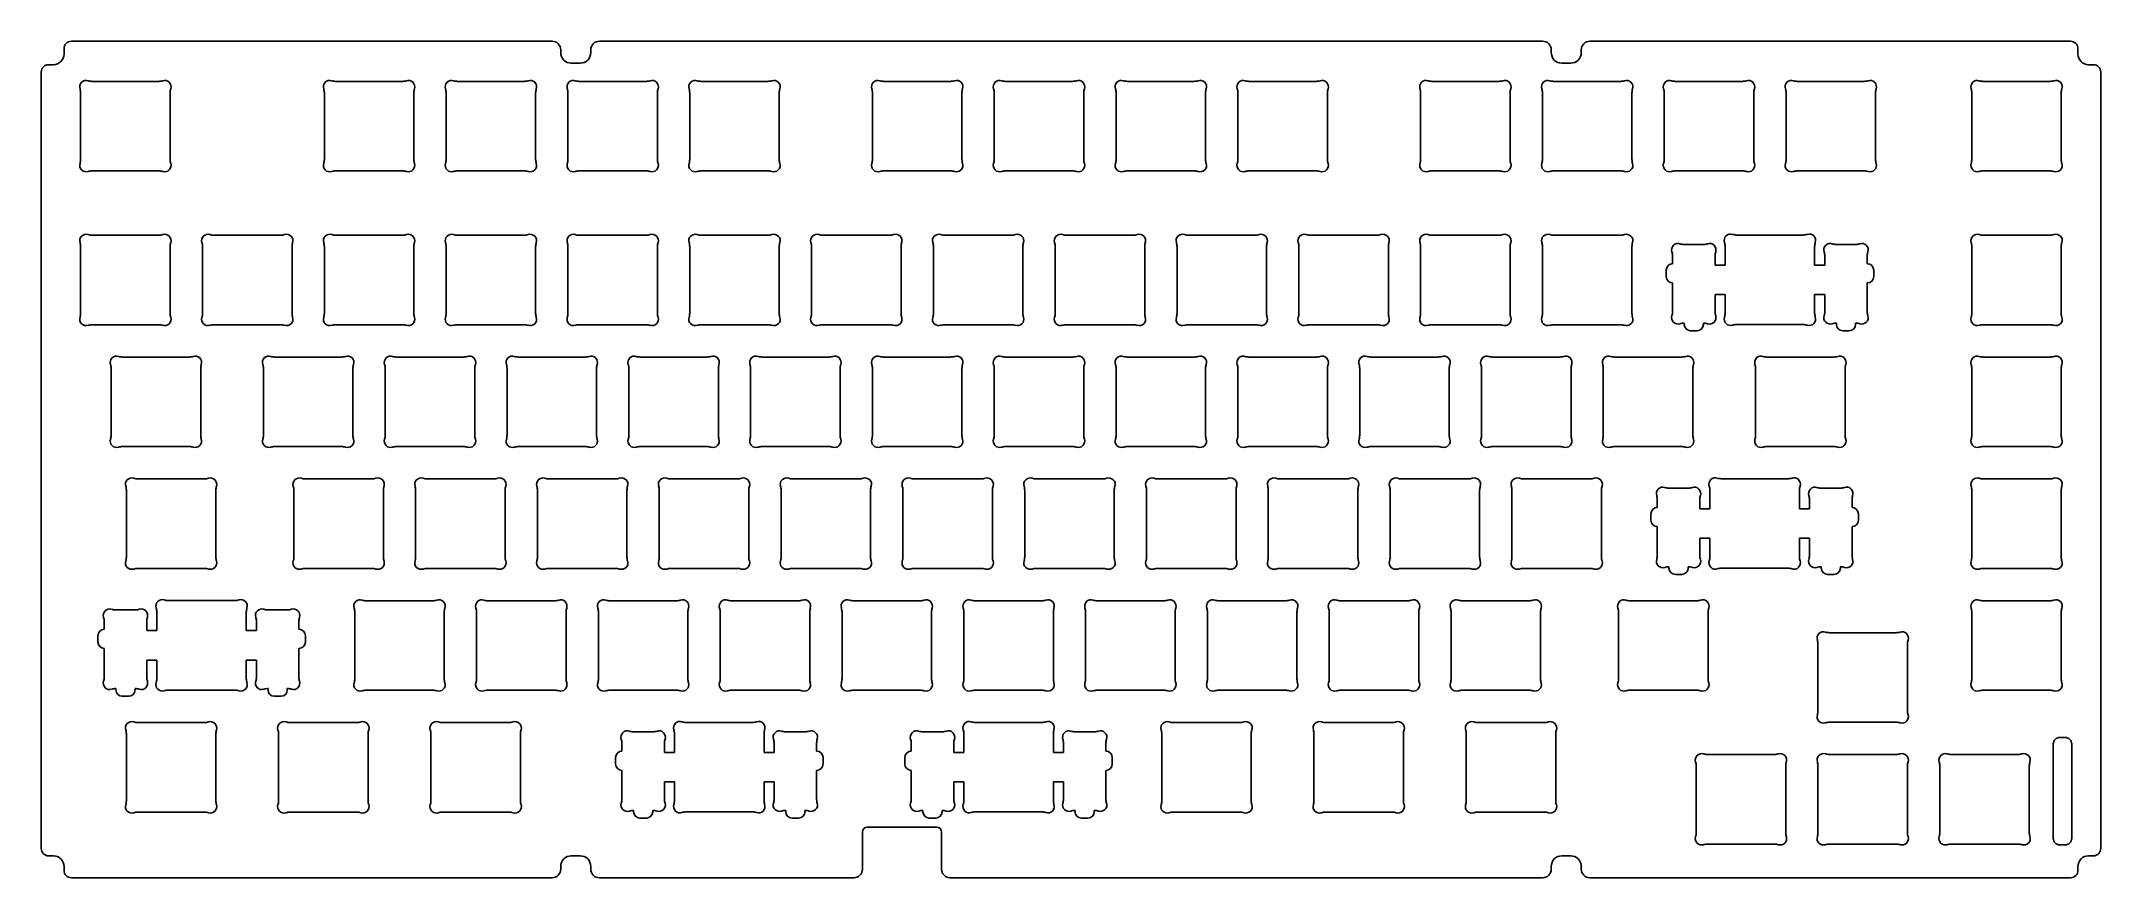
# Model space of a CAD drawing. Header units: millimetres. Extents: x 0 to 322, y 0 to 131.
import ezdxf

# ---------------------------------------------------------------- set-up
doc = ezdxf.new("R2010")
doc.units = ezdxf.units.MM

msp = doc.modelspace()

# ---------------------------------------------------------------- linework, layer by layer
for p, q in [((6.17, 112.3), (6.17, 122.75)), ((7.95, 124.52), (18.4, 124.52)), ((20.17, 122.75), (20.17, 112.3)), ((44.28, 112.3), (44.28, 122.75)), ((46.05, 124.52), (56.5, 124.52)), ((58.28, 122.75), (58.28, 112.3)), ((63.33, 112.3), (63.33, 122.75)), ((65.1, 124.52), (75.55, 124.52)), ((77.33, 122.75), (77.33, 112.3)), ((82.38, 112.3), (82.38, 122.75)), ((84.15, 124.52), (94.6, 124.52)), ((96.38, 122.75), (96.38, 112.3)), ((101.42, 112.3), (101.42, 122.75)), ((103.2, 124.52), (113.64, 124.52)), ((115.42, 122.75), (115.42, 112.3)), ((130, 112.3), (130, 122.75)), ((131.78, 124.52), (142.22, 124.52)), ((144, 122.75), (144, 112.3)), ((149.05, 112.3), (149.05, 122.75)), ((150.83, 124.52), (161.27, 124.52)), ((163.05, 122.75), (163.05, 112.3)), ((168.1, 112.3), (168.1, 122.75)), ((169.88, 124.52), (180.32, 124.52)), ((182.1, 122.75), (182.1, 112.3)), ((187.15, 112.3), (187.15, 122.75)), ((188.93, 124.52), (199.37, 124.52)), ((201.15, 122.75), (201.15, 112.3)), ((215.73, 112.3), (215.73, 122.75)), ((217.5, 124.52), (227.95, 124.52)), ((229.73, 122.75), (229.73, 112.3)), ((234.78, 112.3), (234.78, 122.75)), ((236.55, 124.52), (247, 124.52)), ((248.78, 122.75), (248.78, 112.3)), ((253.83, 112.3), (253.83, 122.75)), ((255.6, 124.52), (266.05, 124.52)), ((267.83, 122.75), (267.83, 112.3)), ((272.88, 112.3), (272.88, 122.75)), ((274.65, 124.52), (285.1, 124.52)), ((286.88, 122.75), (286.88, 112.3)), ((301.92, 112.3), (301.92, 122.75)), ((303.7, 124.52), (314.15, 124.52)), ((315.92, 122.75), (315.92, 112.3)), ((18.4, 110.52), (7.95, 110.52)), ((56.5, 110.52), (46.05, 110.52)), ((75.55, 110.52), (65.1, 110.52)), ((94.6, 110.52), (84.15, 110.52)), ((113.64, 110.52), (103.2, 110.52)), ((142.22, 110.52), (131.78, 110.52)), ((161.27, 110.52), (150.83, 110.52)), ((180.32, 110.52), (169.88, 110.52)), ((199.37, 110.52), (188.93, 110.52)), ((227.95, 110.52), (217.5, 110.52)), ((247, 110.52), (236.55, 110.52)), ((266.05, 110.52), (255.6, 110.52)), ((285.1, 110.52), (274.65, 110.52)), ((314.15, 110.52), (303.7, 110.52)), ((7.95, 100.47), (18.4, 100.47)), ((27, 100.47), (37.45, 100.47)), ((46.05, 100.47), (56.5, 100.47)), ((65.1, 100.47), (75.55, 100.47)), ((84.15, 100.47), (94.6, 100.47)), ((103.2, 100.47), (113.64, 100.47)), ((122.25, 100.47), (132.69, 100.47)), ((141.3, 100.47), (151.75, 100.47)), ((160.35, 100.47), (170.8, 100.47)), ((179.4, 100.47), (189.85, 100.47)), ((198.45, 100.47), (208.9, 100.47)), ((217.5, 100.47), (227.95, 100.47)), ((236.55, 100.47), (247, 100.47)), ((265.13, 100.5), (275.57, 100.5)), ((303.7, 100.47), (314.15, 100.47)), ((6.17, 88.25), (6.17, 98.7)), ((20.17, 98.7), (20.17, 88.25)), ((25.23, 88.25), (25.23, 98.7)), ((39.23, 98.7), (39.23, 88.25)), ((44.28, 88.25), (44.28, 98.7)), ((58.28, 98.7), (58.28, 88.25)), ((63.33, 88.25), (63.33, 98.7)), ((77.33, 98.7), (77.33, 88.25)), ((82.38, 88.25), (82.38, 98.7)), ((96.38, 98.7), (96.38, 88.25)), ((101.42, 88.25), (101.42, 98.7)), ((115.42, 98.7), (115.42, 88.25)), ((120.47, 88.25), (120.47, 98.7)), ((134.47, 98.7), (134.47, 88.25)), ((139.53, 88.25), (139.53, 98.7)), ((153.53, 98.7), (153.53, 88.25)), ((158.58, 88.25), (158.58, 98.7)), ((172.58, 98.7), (172.58, 88.25)), ((177.63, 88.25), (177.63, 98.7)), ((191.63, 98.7), (191.63, 88.25)), ((196.68, 88.25), (196.68, 98.7)), ((210.68, 98.7), (210.68, 88.25)), ((215.73, 88.25), (215.73, 98.7)), ((229.73, 98.7), (229.73, 88.25)), ((234.78, 88.25), (234.78, 98.7)), ((248.78, 98.7), (248.78, 88.25)), ((255.13, 96), (255.13, 97.25)), ((256.9, 99.03), (260, 99.03)), ((261.78, 97.25), (261.78, 95.8)), ((263.35, 95.8), (263.35, 98.72)), ((277.35, 98.72), (277.35, 95.8)), ((278.93, 95.8), (278.93, 97.25)), ((280.7, 99.03), (283.8, 99.03)), ((285.58, 97.25), (285.58, 96)), ((301.92, 88.25), (301.92, 98.7)), ((315.92, 98.7), (315.92, 88.25)), ((254.13, 94), (254.13, 95)), ((261.78, 95.8), (263.35, 95.8)), ((277.35, 95.8), (278.93, 95.8)), ((286.58, 95), (286.58, 94)), ((255.13, 88.51), (255.13, 93)), ((263.35, 91.2), (261.78, 91.2)), ((261.78, 91.2), (261.78, 88.51)), ((263.35, 88.28), (263.35, 91.2)), ((277.35, 91.2), (277.35, 88.28)), ((278.93, 91.2), (277.35, 91.2)), ((278.93, 88.51), (278.93, 91.2)), ((285.58, 93), (285.58, 88.51)), ((18.4, 86.47), (7.95, 86.47)), ((37.45, 86.47), (27, 86.47)), ((56.5, 86.47), (46.05, 86.47)), ((75.55, 86.47), (65.1, 86.47)), ((94.6, 86.47), (84.15, 86.47)), ((113.64, 86.47), (103.2, 86.47)), ((132.69, 86.47), (122.25, 86.47)), ((151.75, 86.47), (141.3, 86.47)), ((170.8, 86.47), (160.35, 86.47)), ((189.85, 86.47), (179.4, 86.47)), ((208.9, 86.47), (198.45, 86.47)), ((227.95, 86.47), (217.5, 86.47)), ((247, 86.47), (236.55, 86.47)), ((256.95, 86.53), (256.95, 86.73)), ((258.95, 85.53), (257.95, 85.53)), ((259.95, 86.73), (259.95, 86.53)), ((275.57, 86.5), (265.13, 86.5)), ((280.75, 86.53), (280.75, 86.73)), ((282.75, 85.53), (281.75, 85.53)), ((283.75, 86.73), (283.75, 86.53)), ((314.15, 86.47), (303.7, 86.47)), ((12.72, 81.42), (23.16, 81.42)), ((36.53, 81.42), (46.97, 81.42)), ((55.58, 81.42), (66.02, 81.42)), ((74.63, 81.42), (85.07, 81.42)), ((93.68, 81.42), (104.12, 81.42)), ((112.73, 81.42), (123.17, 81.42)), ((131.78, 81.42), (142.22, 81.42)), ((150.83, 81.42), (161.27, 81.42)), ((169.88, 81.42), (180.32, 81.42)), ((188.93, 81.42), (199.37, 81.42)), ((207.98, 81.42), (218.42, 81.42)), ((227.03, 81.42), (237.47, 81.42)), ((246.08, 81.42), (256.52, 81.42)), ((269.89, 81.42), (280.33, 81.42)), ((303.7, 81.42), (314.15, 81.42)), ((10.94, 69.2), (10.94, 79.65)), ((24.94, 79.65), (24.94, 69.2)), ((34.75, 69.2), (34.75, 79.65)), ((48.75, 79.65), (48.75, 69.2)), ((53.8, 69.2), (53.8, 79.65)), ((67.8, 79.65), (67.8, 69.2)), ((72.85, 69.2), (72.85, 79.65)), ((86.85, 79.65), (86.85, 69.2)), ((91.9, 69.2), (91.9, 79.65)), ((105.9, 79.65), (105.9, 69.2)), ((110.95, 69.2), (110.95, 79.65)), ((124.95, 79.65), (124.95, 69.2)), ((130, 69.2), (130, 79.65)), ((144, 79.65), (144, 69.2)), ((149.05, 69.2), (149.05, 79.65)), ((163.05, 79.65), (163.05, 69.2)), ((168.1, 69.2), (168.1, 79.65)), ((182.1, 79.65), (182.1, 69.2)), ((187.15, 69.2), (187.15, 79.65)), ((201.15, 79.65), (201.15, 69.2)), ((206.2, 69.2), (206.2, 79.65)), ((220.2, 79.65), (220.2, 69.2)), ((225.25, 69.2), (225.25, 79.65)), ((239.25, 79.65), (239.25, 69.2)), ((244.3, 69.2), (244.3, 79.65)), ((258.3, 79.65), (258.3, 69.2)), ((268.11, 69.2), (268.11, 79.65)), ((282.11, 79.65), (282.11, 69.2)), ((301.92, 69.2), (301.92, 79.65)), ((315.92, 79.65), (315.92, 69.2)), ((23.16, 67.42), (12.72, 67.42)), ((46.97, 67.42), (36.53, 67.42)), ((66.02, 67.42), (55.58, 67.42)), ((85.07, 67.42), (74.63, 67.42)), ((104.12, 67.42), (93.68, 67.42)), ((123.17, 67.42), (112.73, 67.42)), ((142.22, 67.42), (131.78, 67.42)), ((161.27, 67.42), (150.83, 67.42)), ((180.32, 67.42), (169.88, 67.42)), ((199.37, 67.42), (188.93, 67.42)), ((218.42, 67.42), (207.98, 67.42)), ((237.47, 67.42), (227.03, 67.42)), ((256.52, 67.42), (246.08, 67.42)), ((280.33, 67.42), (269.89, 67.42)), ((314.15, 67.42), (303.7, 67.42)), ((15.1, 62.37), (25.54, 62.37)), ((41.29, 62.37), (51.73, 62.37)), ((60.34, 62.37), (70.78, 62.37)), ((79.39, 62.37), (89.83, 62.37)), ((98.44, 62.37), (108.88, 62.37)), ((117.49, 62.37), (127.93, 62.37)), ((136.54, 62.37), (146.98, 62.37)), ((155.59, 62.37), (166.03, 62.37)), ((174.64, 62.37), (185.08, 62.37)), ((193.69, 62.37), (204.13, 62.37)), ((212.74, 62.37), (223.18, 62.37)), ((231.79, 62.37), (242.23, 62.37)), ((262.75, 62.4), (273.19, 62.4)), ((303.7, 62.37), (314.15, 62.37)), ((13.32, 50.15), (13.32, 60.6)), ((27.32, 60.6), (27.32, 50.15)), ((39.51, 50.15), (39.51, 60.6)), ((53.51, 60.6), (53.51, 50.15)), ((58.56, 50.15), (58.56, 60.6)), ((72.56, 60.6), (72.56, 50.15)), ((77.61, 50.15), (77.61, 60.6)), ((91.61, 60.6), (91.61, 50.15)), ((96.66, 50.15), (96.66, 60.6)), ((110.66, 60.6), (110.66, 50.15)), ((115.71, 50.15), (115.71, 60.6)), ((129.71, 60.6), (129.71, 50.15)), ((134.76, 50.15), (134.76, 60.6)), ((148.76, 60.6), (148.76, 50.15)), ((153.81, 50.15), (153.81, 60.6)), ((167.81, 60.6), (167.81, 50.15)), ((172.86, 50.15), (172.86, 60.6)), ((186.86, 60.6), (186.86, 50.15)), ((191.91, 50.15), (191.91, 60.6)), ((205.91, 60.6), (205.91, 50.15)), ((210.96, 50.15), (210.96, 60.6)), ((224.96, 60.6), (224.96, 50.15)), ((230.01, 50.15), (230.01, 60.6)), ((244.01, 60.6), (244.01, 50.15)), ((252.74, 57.9), (252.74, 59.15)), ((254.52, 60.93), (257.61, 60.93)), ((259.39, 59.15), (259.39, 57.7)), ((260.97, 57.7), (260.97, 60.62)), ((274.97, 60.62), (274.97, 57.7)), ((276.54, 57.7), (276.54, 59.15)), ((278.32, 60.93), (281.41, 60.93)), ((283.19, 59.15), (283.19, 57.9)), ((301.92, 50.15), (301.92, 60.6)), ((315.92, 60.6), (315.92, 50.15)), ((251.74, 55.9), (251.74, 56.9)), ((252.74, 50.41), (252.74, 54.9)), ((259.39, 57.7), (260.97, 57.7)), ((274.97, 57.7), (276.54, 57.7)), ((283.19, 54.9), (283.19, 50.41)), ((284.19, 56.9), (284.19, 55.9)), ((260.97, 53.1), (259.39, 53.1)), ((259.39, 53.1), (259.39, 50.41)), ((260.97, 50.18), (260.97, 53.1)), ((274.97, 53.1), (274.97, 50.18)), ((276.54, 53.1), (274.97, 53.1)), ((276.54, 50.41), (276.54, 53.1)), ((25.54, 48.37), (15.1, 48.37)), ((51.73, 48.37), (41.29, 48.37)), ((70.78, 48.37), (60.34, 48.37)), ((89.83, 48.37), (79.39, 48.37)), ((108.88, 48.37), (98.44, 48.37)), ((127.93, 48.37), (117.49, 48.37)), ((146.98, 48.37), (136.54, 48.37)), ((166.03, 48.37), (155.59, 48.37)), ((185.08, 48.37), (174.64, 48.37)), ((204.13, 48.37), (193.69, 48.37)), ((223.18, 48.37), (212.74, 48.37)), ((242.23, 48.37), (231.79, 48.37)), ((254.57, 48.43), (254.57, 48.63)), ((257.57, 48.63), (257.57, 48.43)), ((273.19, 48.4), (262.75, 48.4)), ((278.37, 48.43), (278.37, 48.63)), ((281.37, 48.63), (281.37, 48.43)), ((314.15, 48.37), (303.7, 48.37)), ((256.57, 47.43), (255.57, 47.43)), ((280.37, 47.43), (279.37, 47.43)), ((11.64, 41.88), (14.73, 41.88)), ((19.86, 43.35), (30.3, 43.35)), ((35.44, 41.88), (38.53, 41.88)), ((50.82, 43.32), (61.26, 43.32)), ((69.87, 43.32), (80.31, 43.32)), ((88.92, 43.32), (99.36, 43.32)), ((107.97, 43.32), (118.41, 43.32)), ((127.02, 43.32), (137.46, 43.32)), ((146.07, 43.32), (156.51, 43.32)), ((165.12, 43.32), (175.56, 43.32)), ((184.17, 43.32), (194.61, 43.32)), ((203.22, 43.32), (213.66, 43.32)), ((222.27, 43.32), (232.71, 43.32)), ((248.46, 43.32), (258.9, 43.32)), ((303.7, 43.32), (314.15, 43.32)), ((9.86, 38.85), (9.86, 40.1)), ((16.51, 40.1), (16.51, 38.65)), ((18.08, 38.65), (18.08, 41.57)), ((32.08, 41.57), (32.08, 38.65)), ((33.66, 38.65), (33.66, 40.1)), ((40.31, 40.1), (40.31, 38.85)), ((49.04, 31.1), (49.04, 41.55)), ((63.04, 41.55), (63.04, 31.1)), ((68.09, 31.1), (68.09, 41.55)), ((82.09, 41.55), (82.09, 31.1)), ((87.14, 31.1), (87.14, 41.55)), ((101.14, 41.55), (101.14, 31.1)), ((106.19, 31.1), (106.19, 41.55)), ((120.19, 41.55), (120.19, 31.1)), ((125.24, 31.1), (125.24, 41.55)), ((139.24, 41.55), (139.24, 31.1)), ((144.29, 31.1), (144.29, 41.55)), ((158.29, 41.55), (158.29, 31.1)), ((163.34, 31.1), (163.34, 41.55)), ((177.34, 41.55), (177.34, 31.1)), ((182.39, 31.1), (182.39, 41.55)), ((196.39, 41.55), (196.39, 31.1)), ((201.44, 31.1), (201.44, 41.55)), ((215.44, 41.55), (215.44, 31.1)), ((220.49, 31.1), (220.49, 41.55)), ((234.49, 41.55), (234.49, 31.1)), ((246.68, 31.1), (246.68, 41.55)), ((260.68, 41.55), (260.68, 31.1)), ((301.92, 31.1), (301.92, 41.55)), ((315.92, 41.55), (315.92, 31.1)), ((8.86, 36.85), (8.86, 37.85)), ((9.86, 31.36), (9.86, 35.85)), ((16.51, 38.65), (18.08, 38.65)), ((32.08, 38.65), (33.66, 38.65)), ((40.31, 35.85), (40.31, 31.36)), ((41.31, 37.85), (41.31, 36.85)), ((277.87, 26.1), (277.87, 36.55)), ((279.65, 38.32), (290.1, 38.32)), ((291.87, 36.55), (291.87, 26.1)), ((18.08, 34.05), (16.51, 34.05)), ((16.51, 34.05), (16.51, 31.36)), ((18.08, 31.13), (18.08, 34.05)), ((32.08, 34.05), (32.08, 31.13)), ((33.66, 34.05), (32.08, 34.05)), ((33.66, 31.36), (33.66, 34.05)), ((11.68, 29.38), (11.68, 29.58)), ((14.68, 29.58), (14.68, 29.38)), ((30.3, 29.35), (19.86, 29.35)), ((35.48, 29.38), (35.48, 29.58)), ((38.48, 29.58), (38.48, 29.38)), ((61.26, 29.32), (50.82, 29.32)), ((80.31, 29.32), (69.87, 29.32)), ((99.36, 29.32), (88.92, 29.32)), ((118.41, 29.32), (107.97, 29.32)), ((137.46, 29.32), (127.02, 29.32)), ((156.51, 29.32), (146.07, 29.32)), ((175.56, 29.32), (165.12, 29.32)), ((194.61, 29.32), (184.17, 29.32)), ((213.66, 29.32), (203.22, 29.32)), ((232.71, 29.32), (222.27, 29.32)), ((258.9, 29.32), (248.46, 29.32)), ((314.15, 29.32), (303.7, 29.32)), ((13.68, 28.38), (12.68, 28.38)), ((37.48, 28.38), (36.48, 28.38)), ((15.1, 24.28), (25.54, 24.28)), ((38.91, 24.28), (49.35, 24.28)), ((62.72, 24.28), (73.16, 24.28)), ((92.6, 22.83), (95.69, 22.83)), ((100.82, 24.3), (111.26, 24.3)), ((116.4, 22.83), (119.49, 22.83)), ((137.84, 22.83), (140.93, 22.83)), ((146.07, 24.3), (156.51, 24.3)), ((161.64, 22.83), (164.73, 22.83)), ((177.02, 24.28), (187.46, 24.28)), ((200.83, 24.28), (211.27, 24.28)), ((224.65, 24.28), (235.09, 24.28)), ((290.1, 24.32), (279.65, 24.32)), ((13.32, 12.05), (13.32, 22.5)), ((27.32, 22.5), (27.32, 12.05)), ((37.13, 12.05), (37.13, 22.5)), ((51.13, 22.5), (51.13, 12.05)), ((60.94, 12.05), (60.94, 22.5)), ((74.94, 22.5), (74.94, 12.05)), ((90.82, 19.8), (90.82, 21.05)), ((97.47, 21.05), (97.47, 19.6)), ((97.47, 19.6), (99.04, 19.6)), ((99.04, 19.6), (99.04, 22.52)), ((113.04, 22.52), (113.04, 19.6)), ((113.04, 19.6), (114.62, 19.6)), ((114.62, 19.6), (114.62, 21.05)), ((121.27, 21.05), (121.27, 19.8)), ((136.06, 19.8), (136.06, 21.05)), ((142.71, 21.05), (142.71, 19.6)), ((142.71, 19.6), (144.29, 19.6)), ((144.29, 19.6), (144.29, 22.52)), ((158.29, 22.52), (158.29, 19.6)), ((158.29, 19.6), (159.86, 19.6)), ((159.86, 19.6), (159.86, 21.05)), ((166.51, 21.05), (166.51, 19.8)), ((175.24, 12.05), (175.24, 22.5)), ((189.24, 22.5), (189.24, 12.05)), ((199.05, 12.05), (199.05, 22.5)), ((213.05, 22.5), (213.05, 12.05)), ((222.87, 12.05), (222.87, 22.5)), ((236.87, 22.5), (236.87, 12.05)), ((89.82, 17.8), (89.82, 18.8)), ((90.82, 12.31), (90.82, 16.8)), ((121.27, 16.8), (121.27, 12.31)), ((122.27, 18.8), (122.27, 17.8)), ((135.06, 17.8), (135.06, 18.8)), ((136.06, 12.31), (136.06, 16.8)), ((166.51, 16.8), (166.51, 12.31)), ((167.51, 18.8), (167.51, 17.8)), ((258.82, 7.05), (258.82, 17.5)), ((260.6, 19.28), (271.05, 19.28)), ((272.82, 17.5), (272.82, 7.05)), ((277.87, 7.05), (277.87, 17.5)), ((279.65, 19.28), (290.1, 19.28)), ((291.87, 17.5), (291.87, 7.05)), ((296.92, 7.05), (296.92, 17.5)), ((298.7, 19.28), (309.15, 19.28)), ((310.92, 17.5), (310.92, 7.05)), ((99.04, 15), (97.47, 15)), ((97.47, 15), (97.47, 12.31)), ((99.04, 12.08), (99.04, 15)), ((113.04, 15), (113.04, 12.08)), ((114.62, 15), (113.04, 15)), ((114.62, 12.31), (114.62, 15)), ((144.29, 15), (142.71, 15)), ((142.71, 15), (142.71, 12.31)), ((144.29, 12.08), (144.29, 15)), ((158.29, 15), (158.29, 12.08)), ((159.86, 15), (158.29, 15)), ((159.86, 12.31), (159.86, 15)), ((25.54, 10.28), (15.1, 10.28)), ((49.35, 10.28), (38.91, 10.28)), ((73.16, 10.28), (62.72, 10.28)), ((92.64, 10.33), (92.64, 10.53)), ((95.64, 10.53), (95.64, 10.33)), ((111.26, 10.3), (100.82, 10.3)), ((116.44, 10.33), (116.44, 10.53)), ((119.44, 10.53), (119.44, 10.33)), ((137.89, 10.33), (137.89, 10.53)), ((140.89, 10.53), (140.89, 10.33)), ((156.51, 10.3), (146.07, 10.3)), ((161.69, 10.33), (161.69, 10.53)), ((164.69, 10.53), (164.69, 10.33)), ((187.46, 10.28), (177.02, 10.28)), ((211.27, 10.28), (200.83, 10.28)), ((235.09, 10.28), (224.65, 10.28)), ((94.64, 9.33), (93.64, 9.33)), ((118.44, 9.33), (117.44, 9.33)), ((139.89, 9.33), (138.89, 9.33)), ((163.69, 9.33), (162.69, 9.33)), ((271.05, 5.28), (260.6, 5.28)), ((290.1, 5.28), (279.65, 5.28)), ((309.15, 5.28), (298.7, 5.28))]:
    msp.add_line(p, q)
for points in [[(242.2, 130.8, 0.414214), (240.85, 129.45), (240.85, 129.02, -0.414214), (239.2, 127.37), (237.8, 127.37, -0.414214), (236.15, 129.02), (236.15, 129.45, 0.414214), (234.8, 130.8), (87.3, 130.8, 0.414214), (85.95, 129.45), (85.95, 129.02, -0.414214), (84.3, 127.37), (82.9, 127.37, -0.414214), (81.25, 129.02), (81.25, 129.45, 0.414214), (79.9, 130.8), (4.72, 130.8, 0.414214), (3.57, 129.65), (3.57, 128.78, -0.414214), (1.92, 127.13), (1.15, 127.13, 0.414214), (0, 125.98), (0, 4.58, 0.414214), (1.15, 3.43), (1.92, 3.43, -0.414214), (3.57, 1.78), (3.57, 1.15, 0.414214), (4.72, 0), (79.9, 0, 0.414214), (81.25, 1.35), (81.25, 1.78, -0.414214), (82.9, 3.43), (84.3, 3.43, -0.414214), (85.95, 1.78), (85.95, 1.35, 0.414214), (87.3, 0), (127.09, 0, 0.414214), (128.44, 1.35), (128.44, 7.14, -0.41418), (129.22, 7.93), (140.02, 7.93, -0.41418), (140.8, 7.14), (140.8, 1.35, 0.414214), (142.15, 0), (234.8, 0, 0.414214), (236.15, 1.35), (236.15, 1.78, -0.414214), (237.8, 3.43), (239.2, 3.43, -0.414214), (240.85, 1.78), (240.85, 1.35, 0.414214), (242.2, 0), (317.37, 0, 0.414214), (318.52, 1.15), (318.52, 1.78, -0.414214), (320.17, 3.43), (320.95, 3.43, 0.414214), (322.1, 4.58), (322.1, 125.98, 0.414214), (320.95, 127.13), (320.17, 127.13, -0.414214), (318.52, 128.78), (318.52, 129.65, 0.414214), (317.37, 130.8)], [(316.56, 5.16, 0.414214), (317.56, 6.16), (317.56, 20.93, 0.414214), (316.56, 21.93), (315.66, 21.93, 0.414214), (314.66, 20.93), (314.66, 6.16, 0.414214), (315.66, 5.16)]]:
    msp.add_lwpolyline(points, format="xyb", close=True)
for centre, radius, start, end in [((7.03, 123.67), 1, 72.0237, 197.9763), ((4.17, 122.75), 2, 0, 17.9763), ((7.95, 126.52), 2, 252.0237, 270), ((18.4, 126.52), 2, 270, 287.9763), ((19.32, 123.67), 1, 342.0237, 107.9763), ((22.17, 122.75), 2, 162.0237, 180), ((45.13, 123.67), 1, 72.0237, 197.9763), ((42.28, 122.75), 2, 0, 17.9763), ((46.05, 126.52), 2, 252.0237, 270), ((56.5, 126.52), 2, 270, 287.9763), ((57.42, 123.67), 1, 342.0237, 107.9763), ((60.28, 122.75), 2, 162.0237, 180), ((64.18, 123.67), 1, 72.0237, 197.9763), ((61.33, 122.75), 2, 0, 17.9763), ((65.1, 126.52), 2, 252.0237, 270), ((75.55, 126.52), 2, 270, 287.9763), ((76.47, 123.67), 1, 342.0237, 107.9763), ((79.33, 122.75), 2, 162.0237, 180), ((83.23, 123.67), 1, 72.0237, 197.9763), ((80.38, 122.75), 2, 0, 17.9763), ((84.15, 126.52), 2, 252.0237, 270), ((94.6, 126.52), 2, 270, 287.9763), ((95.52, 123.67), 1, 342.0237, 107.9763), ((98.38, 122.75), 2, 162.0237, 180), ((102.28, 123.67), 1, 72.0237, 197.9763), ((99.42, 122.75), 2, 0, 17.9763), ((103.2, 126.52), 2, 252.0237, 270), ((113.64, 126.52), 2, 270, 287.9763), ((114.57, 123.67), 1, 342.0237, 107.9763), ((117.42, 122.75), 2, 162.0237, 180), ((130.85, 123.67), 1, 72.0237, 197.9763), ((128, 122.75), 2, 0, 17.9763), ((131.78, 126.52), 2, 252.0237, 270), ((142.22, 126.52), 2, 270, 287.9763), ((143.15, 123.67), 1, 342.0237, 107.9763), ((146, 122.75), 2, 162.0237, 180), ((149.9, 123.67), 1, 72.0237, 197.9763), ((147.05, 122.75), 2, 0, 17.9763), ((150.83, 126.52), 2, 252.0237, 270), ((161.27, 126.52), 2, 270, 287.9763), ((162.2, 123.67), 1, 342.0237, 107.9763), ((165.05, 122.75), 2, 162.0237, 180), ((168.95, 123.67), 1, 72.0237, 197.9763), ((166.1, 122.75), 2, 0, 17.9763), ((169.88, 126.52), 2, 252.0237, 270), ((180.32, 126.52), 2, 270, 287.9763), ((181.25, 123.67), 1, 342.0237, 107.9763), ((184.1, 122.75), 2, 162.0237, 180), ((188, 123.67), 1, 72.0237, 197.9763), ((185.15, 122.75), 2, 0, 17.9763), ((188.93, 126.52), 2, 252.0237, 270), ((199.37, 126.52), 2, 270, 287.9763), ((200.3, 123.67), 1, 342.0237, 107.9763), ((203.15, 122.75), 2, 162.0237, 180), ((216.58, 123.67), 1, 72.0237, 197.9763), ((213.73, 122.75), 2, 0, 17.9763), ((217.5, 126.52), 2, 252.0237, 270), ((227.95, 126.52), 2, 270, 287.9763), ((228.87, 123.67), 1, 342.0237, 107.9763), ((231.73, 122.75), 2, 162.0237, 180), ((235.63, 123.67), 1, 72.0237, 197.9763), ((232.78, 122.75), 2, 0, 17.9763), ((236.55, 126.52), 2, 252.0237, 270), ((247, 126.52), 2, 270, 287.9763), ((247.92, 123.67), 1, 342.0237, 107.9763), ((250.78, 122.75), 2, 162.0237, 180), ((254.68, 123.67), 1, 72.0237, 197.9763), ((251.83, 122.75), 2, 0, 17.9763), ((255.6, 126.52), 2, 252.0237, 270), ((266.05, 126.52), 2, 270, 287.9763), ((266.97, 123.67), 1, 342.0237, 107.9763), ((269.83, 122.75), 2, 162.0237, 180), ((273.73, 123.67), 1, 72.0237, 197.9763), ((270.88, 122.75), 2, 0, 17.9763), ((274.65, 126.52), 2, 252.0237, 270), ((285.1, 126.52), 2, 270, 287.9763), ((286.02, 123.67), 1, 342.0237, 107.9763), ((288.88, 122.75), 2, 162.0237, 180), ((302.78, 123.67), 1, 72.0237, 197.9763), ((299.92, 122.75), 2, 0, 17.9763), ((303.7, 126.52), 2, 252.0237, 270), ((314.15, 126.52), 2, 270, 287.9763), ((315.07, 123.67), 1, 342.0237, 107.9763), ((317.92, 122.75), 2, 162.0237, 180), ((7.03, 111.38), 1, 162.0237, 287.9763), ((4.17, 112.3), 2, 342.0237, 360), ((7.95, 108.52), 2, 90, 107.9763), ((18.4, 108.52), 2, 72.0237, 90), ((19.32, 111.38), 1, 252.0237, 17.9763), ((22.17, 112.3), 2, 180, 197.9763), ((45.13, 111.38), 1, 162.0237, 287.9763), ((42.28, 112.3), 2, 342.0237, 360), ((46.05, 108.52), 2, 90, 107.9763), ((56.5, 108.52), 2, 72.0237, 90), ((57.42, 111.38), 1, 252.0237, 17.9763), ((60.28, 112.3), 2, 180, 197.9763), ((64.18, 111.38), 1, 162.0237, 287.9763), ((61.33, 112.3), 2, 342.0237, 360), ((65.1, 108.52), 2, 90, 107.9763), ((75.55, 108.52), 2, 72.0237, 90), ((76.47, 111.38), 1, 252.0237, 17.9763), ((79.33, 112.3), 2, 180, 197.9763), ((83.23, 111.38), 1, 162.0237, 287.9763), ((80.38, 112.3), 2, 342.0237, 360), ((84.15, 108.52), 2, 90, 107.9763), ((94.6, 108.52), 2, 72.0237, 90), ((95.52, 111.38), 1, 252.0237, 17.9763), ((98.38, 112.3), 2, 180, 197.9763), ((102.28, 111.38), 1, 162.0237, 287.9763), ((99.42, 112.3), 2, 342.0237, 360), ((103.2, 108.52), 2, 90, 107.9763), ((113.64, 108.52), 2, 72.0237, 90), ((114.57, 111.38), 1, 252.0237, 17.9763), ((117.42, 112.3), 2, 180, 197.9763), ((130.85, 111.38), 1, 162.0237, 287.9763), ((128, 112.3), 2, 342.0237, 360), ((131.78, 108.52), 2, 90, 107.9763), ((142.22, 108.52), 2, 72.0237, 90), ((143.15, 111.38), 1, 252.0237, 17.9763), ((146, 112.3), 2, 180, 197.9763), ((149.9, 111.38), 1, 162.0237, 287.9763), ((147.05, 112.3), 2, 342.0237, 360), ((150.83, 108.52), 2, 90, 107.9763), ((161.27, 108.52), 2, 72.0237, 90), ((162.2, 111.38), 1, 252.0237, 17.9763), ((165.05, 112.3), 2, 180, 197.9763), ((168.95, 111.38), 1, 162.0237, 287.9763), ((166.1, 112.3), 2, 342.0237, 360), ((169.88, 108.52), 2, 90, 107.9763), ((180.32, 108.52), 2, 72.0237, 90), ((181.25, 111.38), 1, 252.0237, 17.9763), ((184.1, 112.3), 2, 180, 197.9763), ((188, 111.38), 1, 162.0237, 287.9763), ((185.15, 112.3), 2, 342.0237, 360), ((188.93, 108.52), 2, 90, 107.9763), ((199.37, 108.52), 2, 72.0237, 90), ((200.3, 111.38), 1, 252.0237, 17.9763), ((203.15, 112.3), 2, 180, 197.9763), ((216.58, 111.38), 1, 162.0237, 287.9763), ((213.73, 112.3), 2, 342.0237, 360), ((217.5, 108.52), 2, 90, 107.9763), ((227.95, 108.52), 2, 72.0237, 90), ((228.87, 111.38), 1, 252.0237, 17.9763), ((231.73, 112.3), 2, 180, 197.9763), ((235.63, 111.38), 1, 162.0237, 287.9763), ((232.78, 112.3), 2, 342.0237, 360), ((236.55, 108.52), 2, 90, 107.9763), ((247, 108.52), 2, 72.0237, 90), ((247.92, 111.38), 1, 252.0237, 17.9763), ((250.78, 112.3), 2, 180, 197.9763), ((254.68, 111.38), 1, 162.0237, 287.9763), ((251.83, 112.3), 2, 342.0237, 360), ((255.6, 108.52), 2, 90, 107.9763), ((266.05, 108.52), 2, 72.0237, 90), ((266.97, 111.38), 1, 252.0237, 17.9763), ((269.83, 112.3), 2, 180, 197.9763), ((273.73, 111.38), 1, 162.0237, 287.9763), ((270.88, 112.3), 2, 342.0237, 360), ((274.65, 108.52), 2, 90, 107.9763), ((285.1, 108.52), 2, 72.0237, 90), ((286.02, 111.38), 1, 252.0237, 17.9763), ((288.88, 112.3), 2, 180, 197.9763), ((302.78, 111.38), 1, 162.0237, 287.9763), ((299.92, 112.3), 2, 342.0237, 360), ((303.7, 108.52), 2, 90, 107.9763), ((314.15, 108.52), 2, 72.0237, 90), ((315.07, 111.38), 1, 252.0237, 17.9763), ((317.92, 112.3), 2, 180, 197.9763), ((7.03, 99.62), 1, 72.0237, 197.9763), ((7.95, 102.47), 2, 252.0237, 270), ((18.4, 102.47), 2, 270, 287.9763), ((19.32, 99.62), 1, 342.0237, 107.9763), ((26.08, 99.62), 1, 72.0237, 197.9763), ((27, 102.47), 2, 252.0237, 270), ((37.45, 102.47), 2, 270, 287.9763), ((38.37, 99.62), 1, 342.0237, 107.9763), ((45.13, 99.62), 1, 72.0237, 197.9763), ((46.05, 102.47), 2, 252.0237, 270), ((56.5, 102.47), 2, 270, 287.9763), ((57.42, 99.62), 1, 342.0237, 107.9763), ((64.18, 99.62), 1, 72.0237, 197.9763), ((65.1, 102.47), 2, 252.0237, 270), ((75.55, 102.47), 2, 270, 287.9763), ((76.47, 99.62), 1, 342.0237, 107.9763), ((83.23, 99.62), 1, 72.0237, 197.9763), ((84.15, 102.47), 2, 252.0237, 270), ((94.6, 102.47), 2, 270, 287.9763), ((95.52, 99.62), 1, 342.0237, 107.9763), ((102.28, 99.62), 1, 72.0237, 197.9763), ((103.2, 102.47), 2, 252.0237, 270), ((113.64, 102.47), 2, 270, 287.9763), ((114.57, 99.62), 1, 342.0237, 107.9763), ((121.33, 99.62), 1, 72.0237, 197.9763), ((122.25, 102.47), 2, 252.0237, 270), ((132.69, 102.47), 2, 270, 287.9763), ((133.62, 99.62), 1, 342.0237, 107.9763), ((140.38, 99.62), 1, 72.0237, 197.9763), ((141.3, 102.47), 2, 252.0237, 270), ((151.75, 102.47), 2, 270, 287.9763), ((152.67, 99.62), 1, 342.0237, 107.9763), ((159.43, 99.62), 1, 72.0237, 197.9763), ((160.35, 102.47), 2, 252.0237, 270), ((170.8, 102.47), 2, 270, 287.9763), ((171.72, 99.62), 1, 342.0237, 107.9763), ((178.48, 99.62), 1, 72.0237, 197.9763), ((179.4, 102.47), 2, 252.0237, 270), ((189.85, 102.47), 2, 270, 287.9763), ((190.77, 99.62), 1, 342.0237, 107.9763), ((197.53, 99.62), 1, 72.0237, 197.9763), ((198.45, 102.47), 2, 252.0237, 270), ((208.9, 102.47), 2, 270, 287.9763), ((209.82, 99.62), 1, 342.0237, 107.9763), ((216.58, 99.62), 1, 72.0237, 197.9763), ((217.5, 102.47), 2, 252.0237, 270), ((227.95, 102.47), 2, 270, 287.9763), ((228.87, 99.62), 1, 342.0237, 107.9763), ((235.63, 99.62), 1, 72.0237, 197.9763), ((236.55, 102.47), 2, 252.0237, 270), ((247, 102.47), 2, 270, 287.9763), ((247.92, 99.62), 1, 342.0237, 107.9763), ((264.2, 99.65), 1, 72.0237, 197.9763), ((265.13, 102.5), 2, 252.0237, 270), ((275.57, 102.5), 2, 270, 287.9763), ((276.5, 99.65), 1, 342.0237, 107.9763), ((302.78, 99.62), 1, 72.0237, 197.9763), ((303.7, 102.47), 2, 252.0237, 270), ((314.15, 102.47), 2, 270, 287.9763), ((315.07, 99.62), 1, 342.0237, 107.9763), ((4.17, 98.7), 2, 0, 17.9763), ((22.17, 98.7), 2, 162.0237, 180), ((23.23, 98.7), 2, 0, 17.9763), ((41.23, 98.7), 2, 162.0237, 180), ((42.28, 98.7), 2, 0, 17.9763), ((60.28, 98.7), 2, 162.0237, 180), ((61.33, 98.7), 2, 0, 17.9763), ((79.33, 98.7), 2, 162.0237, 180), ((80.38, 98.7), 2, 0, 17.9763), ((98.38, 98.7), 2, 162.0237, 180), ((99.42, 98.7), 2, 0, 17.9763), ((117.42, 98.7), 2, 162.0237, 180), ((118.47, 98.7), 2, 0, 17.9763), ((136.47, 98.7), 2, 162.0237, 180), ((137.53, 98.7), 2, 0, 17.9763), ((155.53, 98.7), 2, 162.0237, 180), ((156.58, 98.7), 2, 0, 17.9763), ((174.58, 98.7), 2, 162.0237, 180), ((175.63, 98.7), 2, 0, 17.9763), ((193.63, 98.7), 2, 162.0237, 180), ((194.68, 98.7), 2, 0, 17.9763), ((212.68, 98.7), 2, 162.0237, 180), ((213.73, 98.7), 2, 0, 17.9763), ((231.73, 98.7), 2, 162.0237, 180), ((232.78, 98.7), 2, 0, 17.9763), ((250.78, 98.7), 2, 162.0237, 180), ((255.98, 98.18), 1, 72.0237, 197.9763), ((253.13, 97.25), 2, 360, 17.9763), ((256.9, 101.03), 2, 252.0237, 270), ((260, 101.03), 2, 270, 287.9763), ((260.92, 98.18), 1, 342.0237, 107.9763), ((263.78, 97.25), 2, 162.0237, 180), ((261.35, 98.72), 2, 0, 17.9763), ((279.35, 98.72), 2, 162.0237, 180), ((279.78, 98.18), 1, 72.0237, 197.9763), ((276.93, 97.25), 2, 0, 17.9763), ((280.7, 101.03), 2, 252.0237, 270), ((283.8, 101.03), 2, 270, 287.9763), ((284.72, 98.18), 1, 342.0237, 107.9763), ((287.58, 97.25), 2, 162.0237, 180), ((299.92, 98.7), 2, 0, 17.9763), ((317.92, 98.7), 2, 162.0237, 180), ((255.13, 95), 1, 90, 180), ((255.13, 94), 1, 180, 270), ((285.58, 95), 1, 0, 90), ((285.58, 94), 1, 270, 0), ((7.03, 87.33), 1, 162.0237, 287.9763), ((4.17, 88.25), 2, 342.0237, 360), ((19.32, 87.33), 1, 252.0237, 17.9763), ((22.17, 88.25), 2, 180, 197.9763), ((26.08, 87.33), 1, 162.0237, 287.9763), ((23.23, 88.25), 2, 342.0237, 360), ((38.37, 87.33), 1, 252.0237, 17.9763), ((41.23, 88.25), 2, 180, 197.9763), ((45.13, 87.33), 1, 162.0237, 287.9763), ((42.28, 88.25), 2, 342.0237, 360), ((57.42, 87.33), 1, 252.0237, 17.9763), ((60.28, 88.25), 2, 180, 197.9763), ((64.18, 87.33), 1, 162.0237, 287.9763), ((61.33, 88.25), 2, 342.0237, 360), ((76.47, 87.33), 1, 252.0237, 17.9763), ((79.33, 88.25), 2, 180, 197.9763), ((83.23, 87.33), 1, 162.0237, 287.9763), ((80.38, 88.25), 2, 342.0237, 360), ((95.52, 87.33), 1, 252.0237, 17.9763), ((98.38, 88.25), 2, 180, 197.9763), ((102.28, 87.33), 1, 162.0237, 287.9763), ((99.42, 88.25), 2, 342.0237, 360), ((114.57, 87.33), 1, 252.0237, 17.9763), ((117.42, 88.25), 2, 180, 197.9763), ((121.33, 87.33), 1, 162.0237, 287.9763), ((118.47, 88.25), 2, 342.0237, 360), ((133.62, 87.33), 1, 252.0237, 17.9763), ((136.47, 88.25), 2, 180, 197.9763), ((140.38, 87.33), 1, 162.0237, 287.9763), ((137.53, 88.25), 2, 342.0237, 360), ((152.67, 87.33), 1, 252.0237, 17.9763), ((155.53, 88.25), 2, 180, 197.9763), ((159.43, 87.33), 1, 162.0237, 287.9763), ((156.58, 88.25), 2, 342.0237, 360), ((171.72, 87.33), 1, 252.0237, 17.9763), ((174.58, 88.25), 2, 180, 197.9763), ((178.48, 87.33), 1, 162.0237, 287.9763), ((175.63, 88.25), 2, 342.0237, 360), ((190.77, 87.33), 1, 252.0237, 17.9763), ((193.63, 88.25), 2, 180, 197.9763), ((197.53, 87.33), 1, 162.0237, 287.9763), ((194.68, 88.25), 2, 342.0237, 360), ((209.82, 87.33), 1, 252.0237, 17.9763), ((212.68, 88.25), 2, 180, 197.9763), ((216.58, 87.33), 1, 162.0237, 287.9763), ((213.73, 88.25), 2, 342.0237, 360), ((228.87, 87.33), 1, 252.0237, 17.9763), ((231.73, 88.25), 2, 180, 197.9763), ((235.63, 87.33), 1, 162.0237, 287.9763), ((232.78, 88.25), 2, 342.0237, 360), ((247.92, 87.33), 1, 252.0237, 17.9763), ((250.78, 88.25), 2, 180, 197.9763), ((255.98, 87.58), 1, 162.0237, 287.9763), ((253.13, 88.51), 2, 342.0237, 0), ((260.92, 87.58), 1, 252.0237, 17.9763), ((263.78, 88.51), 2, 180, 197.9763), ((264.2, 87.35), 1, 162.0237, 287.9763), ((261.35, 88.28), 2, 342.0237, 360), ((276.5, 87.35), 1, 252.0237, 17.9763), ((279.35, 88.28), 2, 180, 197.9763), ((279.78, 87.58), 1, 162.0237, 287.9763), ((276.93, 88.51), 2, 342.0237, 0), ((284.72, 87.58), 1, 252.0237, 17.9763), ((287.58, 88.51), 2, 180, 197.9763), ((302.78, 87.33), 1, 162.0237, 287.9763), ((299.92, 88.25), 2, 342.0237, 360), ((315.07, 87.33), 1, 252.0237, 17.9763), ((317.92, 88.25), 2, 180, 197.9763), ((7.95, 84.47), 2, 90, 107.9763), ((18.4, 84.47), 2, 72.0237, 90), ((27, 84.47), 2, 90, 107.9763), ((37.45, 84.47), 2, 72.0237, 90), ((46.05, 84.47), 2, 90, 107.9763), ((56.5, 84.47), 2, 72.0237, 90), ((65.1, 84.47), 2, 90, 107.9763), ((75.55, 84.47), 2, 72.0237, 90), ((84.15, 84.47), 2, 90, 107.9763), ((94.6, 84.47), 2, 72.0237, 90), ((103.2, 84.47), 2, 90, 107.9763), ((113.64, 84.47), 2, 72.0237, 90), ((122.25, 84.47), 2, 90, 107.9763), ((132.69, 84.47), 2, 72.0237, 90), ((141.3, 84.47), 2, 90, 107.9763), ((151.75, 84.47), 2, 72.0237, 90), ((160.35, 84.47), 2, 90, 107.9763), ((170.8, 84.47), 2, 72.0237, 90), ((179.4, 84.47), 2, 90, 107.9763), ((189.85, 84.47), 2, 72.0237, 90), ((198.45, 84.47), 2, 90, 107.9763), ((208.9, 84.47), 2, 72.0237, 90), ((217.5, 84.47), 2, 90, 107.9763), ((227.95, 84.47), 2, 72.0237, 90), ((236.55, 84.47), 2, 90, 107.9763), ((247, 84.47), 2, 72.0237, 90), ((256.9, 84.73), 2, 88.6942, 107.9763), ((257.95, 86.53), 1, 180, 270), ((258.95, 86.53), 1, 270, 0), ((260, 84.73), 2, 72.0237, 91.3058), ((265.13, 84.5), 2, 90, 107.9763), ((275.57, 84.5), 2, 72.0237, 90), ((280.7, 84.73), 2, 88.6942, 107.9763), ((281.75, 86.53), 1, 180, 270), ((282.75, 86.53), 1, 270, 360), ((283.8, 84.73), 2, 72.0237, 91.3058), ((303.7, 84.47), 2, 90, 107.9763), ((314.15, 84.47), 2, 72.0237, 90), ((11.79, 80.57), 1, 72.0237, 197.9763), ((12.72, 83.42), 2, 252.0237, 270), ((23.16, 83.42), 2, 270, 287.9763), ((24.08, 80.57), 1, 342.0237, 107.9763), ((35.6, 80.57), 1, 72.0237, 197.9763), ((36.53, 83.42), 2, 252.0237, 270), ((46.97, 83.42), 2, 270, 287.9763), ((47.9, 80.57), 1, 342.0237, 107.9763), ((54.65, 80.57), 1, 72.0237, 197.9763), ((55.58, 83.42), 2, 252.0237, 270), ((66.02, 83.42), 2, 270, 287.9763), ((66.95, 80.57), 1, 342.0237, 107.9763), ((73.7, 80.57), 1, 72.0237, 197.9763), ((74.63, 83.42), 2, 252.0237, 270), ((85.07, 83.42), 2, 270, 287.9763), ((86, 80.57), 1, 342.0237, 107.9763), ((92.75, 80.57), 1, 72.0237, 197.9763), ((93.68, 83.42), 2, 252.0237, 270), ((104.12, 83.42), 2, 270, 287.9763), ((105.05, 80.57), 1, 342.0237, 107.9763), ((111.8, 80.57), 1, 72.0237, 197.9763), ((112.73, 83.42), 2, 252.0237, 270), ((123.17, 83.42), 2, 270, 287.9763), ((124.1, 80.57), 1, 342.0237, 107.9763), ((130.85, 80.57), 1, 72.0237, 197.9763), ((131.78, 83.42), 2, 252.0237, 270), ((142.22, 83.42), 2, 270, 287.9763), ((143.15, 80.57), 1, 342.0237, 107.9763), ((149.9, 80.57), 1, 72.0237, 197.9763), ((150.83, 83.42), 2, 252.0237, 270), ((161.27, 83.42), 2, 270, 287.9763), ((162.2, 80.57), 1, 342.0237, 107.9763), ((168.95, 80.57), 1, 72.0237, 197.9763), ((169.88, 83.42), 2, 252.0237, 270), ((180.32, 83.42), 2, 270, 287.9763), ((181.25, 80.57), 1, 342.0237, 107.9763), ((188, 80.57), 1, 72.0237, 197.9763), ((188.93, 83.42), 2, 252.0237, 270), ((199.37, 83.42), 2, 270, 287.9763), ((200.3, 80.57), 1, 342.0237, 107.9763), ((207.05, 80.57), 1, 72.0237, 197.9763), ((207.98, 83.42), 2, 252.0237, 270), ((218.42, 83.42), 2, 270, 287.9763), ((219.35, 80.57), 1, 342.0237, 107.9763), ((226.1, 80.57), 1, 72.0237, 197.9763), ((227.03, 83.42), 2, 252.0237, 270), ((237.47, 83.42), 2, 270, 287.9763), ((238.4, 80.57), 1, 342.0237, 107.9763), ((245.15, 80.57), 1, 72.0237, 197.9763), ((246.08, 83.42), 2, 252.0237, 270), ((256.52, 83.42), 2, 270, 287.9763), ((257.45, 80.57), 1, 342.0237, 107.9763), ((268.97, 80.57), 1, 72.0237, 197.9763), ((269.89, 83.42), 2, 252.0237, 270), ((280.33, 83.42), 2, 270, 287.9763), ((281.26, 80.57), 1, 342.0237, 107.9763), ((302.78, 80.57), 1, 72.0237, 197.9763), ((303.7, 83.42), 2, 252.0237, 270), ((314.15, 83.42), 2, 270, 287.9763), ((315.07, 80.57), 1, 342.0237, 107.9763), ((8.94, 79.65), 2, 0, 17.9763), ((26.94, 79.65), 2, 162.0237, 180), ((32.75, 79.65), 2, 0, 17.9763), ((50.75, 79.65), 2, 162.0237, 180), ((51.8, 79.65), 2, 0, 17.9763), ((69.8, 79.65), 2, 162.0237, 180), ((70.85, 79.65), 2, 0, 17.9763), ((88.85, 79.65), 2, 162.0237, 180), ((89.9, 79.65), 2, 0, 17.9763), ((107.9, 79.65), 2, 162.0237, 180), ((108.95, 79.65), 2, 0, 17.9763), ((126.95, 79.65), 2, 162.0237, 180), ((128, 79.65), 2, 0, 17.9763), ((146, 79.65), 2, 162.0237, 180), ((147.05, 79.65), 2, 0, 17.9763), ((165.05, 79.65), 2, 162.0237, 180), ((166.1, 79.65), 2, 0, 17.9763), ((184.1, 79.65), 2, 162.0237, 180), ((185.15, 79.65), 2, 0, 17.9763), ((203.15, 79.65), 2, 162.0237, 180), ((204.2, 79.65), 2, 0, 17.9763), ((222.2, 79.65), 2, 162.0237, 180), ((223.25, 79.65), 2, 0, 17.9763), ((241.25, 79.65), 2, 162.0237, 180), ((242.3, 79.65), 2, 0, 17.9763), ((260.3, 79.65), 2, 162.0237, 180), ((266.11, 79.65), 2, 0, 17.9763), ((284.11, 79.65), 2, 162.0237, 180), ((299.92, 79.65), 2, 0, 17.9763), ((317.92, 79.65), 2, 162.0237, 180), ((11.79, 68.28), 1, 162.0237, 287.9763), ((8.94, 69.2), 2, 342.0237, 360), ((24.08, 68.28), 1, 252.0237, 17.9763), ((26.94, 69.2), 2, 180, 197.9763), ((35.6, 68.28), 1, 162.0237, 287.9763), ((32.75, 69.2), 2, 342.0237, 360), ((47.9, 68.28), 1, 252.0237, 17.9763), ((50.75, 69.2), 2, 180, 197.9763), ((54.65, 68.28), 1, 162.0237, 287.9763), ((51.8, 69.2), 2, 342.0237, 360), ((66.95, 68.28), 1, 252.0237, 17.9763), ((69.8, 69.2), 2, 180, 197.9763), ((73.7, 68.28), 1, 162.0237, 287.9763), ((70.85, 69.2), 2, 342.0237, 360), ((86, 68.28), 1, 252.0237, 17.9763), ((88.85, 69.2), 2, 180, 197.9763), ((92.75, 68.28), 1, 162.0237, 287.9763), ((89.9, 69.2), 2, 342.0237, 360), ((105.05, 68.28), 1, 252.0237, 17.9763), ((107.9, 69.2), 2, 180, 197.9763), ((111.8, 68.28), 1, 162.0237, 287.9763), ((108.95, 69.2), 2, 342.0237, 360), ((124.1, 68.28), 1, 252.0237, 17.9763), ((126.95, 69.2), 2, 180, 197.9763), ((130.85, 68.28), 1, 162.0237, 287.9763), ((128, 69.2), 2, 342.0237, 360), ((143.15, 68.28), 1, 252.0237, 17.9763), ((146, 69.2), 2, 180, 197.9763), ((149.9, 68.28), 1, 162.0237, 287.9763), ((147.05, 69.2), 2, 342.0237, 360), ((162.2, 68.28), 1, 252.0237, 17.9763), ((165.05, 69.2), 2, 180, 197.9763), ((168.95, 68.28), 1, 162.0237, 287.9763), ((166.1, 69.2), 2, 342.0237, 360), ((181.25, 68.28), 1, 252.0237, 17.9763), ((184.1, 69.2), 2, 180, 197.9763), ((188, 68.28), 1, 162.0237, 287.9763), ((185.15, 69.2), 2, 342.0237, 360), ((200.3, 68.28), 1, 252.0237, 17.9763), ((203.15, 69.2), 2, 180, 197.9763), ((207.05, 68.28), 1, 162.0237, 287.9763), ((204.2, 69.2), 2, 342.0237, 360), ((219.35, 68.28), 1, 252.0237, 17.9763), ((222.2, 69.2), 2, 180, 197.9763), ((226.1, 68.28), 1, 162.0237, 287.9763), ((223.25, 69.2), 2, 342.0237, 360), ((238.4, 68.28), 1, 252.0237, 17.9763), ((241.25, 69.2), 2, 180, 197.9763), ((245.15, 68.28), 1, 162.0237, 287.9763), ((242.3, 69.2), 2, 342.0237, 360), ((257.45, 68.28), 1, 252.0237, 17.9763), ((260.3, 69.2), 2, 180, 197.9763), ((268.97, 68.28), 1, 162.0237, 287.9763), ((266.11, 69.2), 2, 342.0237, 360), ((281.26, 68.28), 1, 252.0237, 17.9763), ((284.11, 69.2), 2, 180, 197.9763), ((302.78, 68.28), 1, 162.0237, 287.9763), ((299.92, 69.2), 2, 342.0237, 360), ((315.07, 68.28), 1, 252.0237, 17.9763), ((317.92, 69.2), 2, 180, 197.9763), ((12.72, 65.42), 2, 90, 107.9763), ((23.16, 65.42), 2, 72.0237, 90), ((36.53, 65.42), 2, 90, 107.9763), ((46.97, 65.42), 2, 72.0237, 90), ((55.58, 65.42), 2, 90, 107.9763), ((66.02, 65.42), 2, 72.0237, 90), ((74.63, 65.42), 2, 90, 107.9763), ((85.07, 65.42), 2, 72.0237, 90), ((93.68, 65.42), 2, 90, 107.9763), ((104.12, 65.42), 2, 72.0237, 90), ((112.73, 65.42), 2, 90, 107.9763), ((123.17, 65.42), 2, 72.0237, 90), ((131.78, 65.42), 2, 90, 107.9763), ((142.22, 65.42), 2, 72.0237, 90), ((150.83, 65.42), 2, 90, 107.9763), ((161.27, 65.42), 2, 72.0237, 90), ((169.88, 65.42), 2, 90, 107.9763), ((180.32, 65.42), 2, 72.0237, 90), ((188.93, 65.42), 2, 90, 107.9763), ((199.37, 65.42), 2, 72.0237, 90), ((207.98, 65.42), 2, 90, 107.9763), ((218.42, 65.42), 2, 72.0237, 90), ((227.03, 65.42), 2, 90, 107.9763), ((237.47, 65.42), 2, 72.0237, 90), ((246.08, 65.42), 2, 90, 107.9763), ((256.52, 65.42), 2, 72.0237, 90), ((269.89, 65.42), 2, 90, 107.9763), ((280.33, 65.42), 2, 72.0237, 90), ((303.7, 65.42), 2, 90, 107.9763), ((314.15, 65.42), 2, 72.0237, 90), ((14.17, 61.52), 1, 72.0237, 197.9763), ((11.32, 60.6), 2, 0, 17.9763), ((15.1, 64.37), 2, 252.0237, 270), ((25.54, 64.37), 2, 270, 287.9763), ((26.46, 61.52), 1, 342.0237, 107.9763), ((29.32, 60.6), 2, 162.0237, 180), ((40.37, 61.52), 1, 72.0237, 197.9763), ((37.51, 60.6), 2, 0, 17.9763), ((41.29, 64.37), 2, 252.0237, 270), ((51.73, 64.37), 2, 270, 287.9763), ((52.66, 61.52), 1, 342.0237, 107.9763), ((55.51, 60.6), 2, 162.0237, 180), ((59.42, 61.52), 1, 72.0237, 197.9763), ((56.56, 60.6), 2, 0, 17.9763), ((60.34, 64.37), 2, 252.0237, 270), ((70.78, 64.37), 2, 270, 287.9763), ((71.71, 61.52), 1, 342.0237, 107.9763), ((74.56, 60.6), 2, 162.0237, 180), ((78.47, 61.52), 1, 72.0237, 197.9763), ((75.61, 60.6), 2, 0, 17.9763), ((79.39, 64.37), 2, 252.0237, 270), ((89.83, 64.37), 2, 270, 287.9763), ((90.76, 61.52), 1, 342.0237, 107.9763), ((93.61, 60.6), 2, 162.0237, 180), ((97.52, 61.52), 1, 72.0237, 197.9763), ((94.66, 60.6), 2, 0, 17.9763), ((98.44, 64.37), 2, 252.0237, 270), ((108.88, 64.37), 2, 270, 287.9763), ((109.81, 61.52), 1, 342.0237, 107.9763), ((112.66, 60.6), 2, 162.0237, 180), ((116.57, 61.52), 1, 72.0237, 197.9763), ((113.71, 60.6), 2, 0, 17.9763), ((117.49, 64.37), 2, 252.0237, 270), ((127.93, 64.37), 2, 270, 287.9763), ((128.86, 61.52), 1, 342.0237, 107.9763), ((131.71, 60.6), 2, 162.0237, 180), ((135.62, 61.52), 1, 72.0237, 197.9763), ((132.76, 60.6), 2, 0, 17.9763), ((136.54, 64.37), 2, 252.0237, 270), ((146.98, 64.37), 2, 270, 287.9763), ((147.91, 61.52), 1, 342.0237, 107.9763), ((150.76, 60.6), 2, 162.0237, 180), ((154.67, 61.52), 1, 72.0237, 197.9763), ((151.81, 60.6), 2, 0, 17.9763), ((155.59, 64.37), 2, 252.0237, 270), ((166.03, 64.37), 2, 270, 287.9763), ((166.96, 61.52), 1, 342.0237, 107.9763), ((169.81, 60.6), 2, 162.0237, 180), ((173.72, 61.52), 1, 72.0237, 197.9763), ((170.86, 60.6), 2, 0, 17.9763), ((174.64, 64.37), 2, 252.0237, 270), ((185.08, 64.37), 2, 270, 287.9763), ((186.01, 61.52), 1, 342.0237, 107.9763), ((188.86, 60.6), 2, 162.0237, 180), ((192.77, 61.52), 1, 72.0237, 197.9763), ((189.91, 60.6), 2, 0, 17.9763), ((193.69, 64.37), 2, 252.0237, 270), ((204.13, 64.37), 2, 270, 287.9763), ((205.06, 61.52), 1, 342.0237, 107.9763), ((207.91, 60.6), 2, 162.0237, 180), ((211.82, 61.52), 1, 72.0237, 197.9763), ((208.96, 60.6), 2, 0, 17.9763), ((212.74, 64.37), 2, 252.0237, 270), ((223.18, 64.37), 2, 270, 287.9763), ((224.11, 61.52), 1, 342.0237, 107.9763), ((226.96, 60.6), 2, 162.0237, 180), ((230.87, 61.52), 1, 72.0237, 197.9763), ((228.01, 60.6), 2, 0, 17.9763), ((231.79, 64.37), 2, 252.0237, 270), ((242.23, 64.37), 2, 270, 287.9763), ((243.16, 61.52), 1, 342.0237, 107.9763), ((246.01, 60.6), 2, 162.0237, 180), ((261.82, 61.55), 1, 72.0237, 197.9763), ((258.97, 60.62), 2, 0, 17.9763), ((262.75, 64.4), 2, 252.0237, 270), ((273.19, 64.4), 2, 270, 287.9763), ((274.11, 61.55), 1, 342.0237, 107.9763), ((276.97, 60.62), 2, 162.0237, 180), ((302.78, 61.52), 1, 72.0237, 197.9763), ((299.92, 60.6), 2, 0, 17.9763), ((303.7, 64.37), 2, 252.0237, 270), ((314.15, 64.37), 2, 270, 287.9763), ((315.07, 61.52), 1, 342.0237, 107.9763), ((317.92, 60.6), 2, 162.0237, 180), ((253.6, 60.08), 1, 72.0237, 197.9763), ((250.74, 59.15), 2, 360, 17.9763), ((254.52, 62.93), 2, 252.0237, 270), ((257.61, 62.93), 2, 270, 287.9763), ((258.54, 60.08), 1, 342.0237, 107.9763), ((261.39, 59.15), 2, 162.0237, 180), ((277.4, 60.08), 1, 72.0237, 197.9763), ((274.54, 59.15), 2, 0, 17.9763), ((278.32, 62.93), 2, 252.0237, 270), ((281.41, 62.93), 2, 270, 287.9763), ((282.34, 60.08), 1, 342.0237, 107.9763), ((285.19, 59.15), 2, 162.0237, 180), ((252.74, 56.9), 1, 90, 180), ((252.74, 55.9), 1, 180, 270), ((283.19, 56.9), 1, 0, 90), ((283.19, 55.9), 1, 270, 0), ((14.17, 49.23), 1, 162.0237, 287.9763), ((11.32, 50.15), 2, 342.0237, 360), ((15.1, 46.37), 2, 90, 107.9763), ((25.54, 46.37), 2, 72.0237, 90), ((26.46, 49.23), 1, 252.0237, 17.9763), ((29.32, 50.15), 2, 180, 197.9763), ((40.37, 49.23), 1, 162.0237, 287.9763), ((37.51, 50.15), 2, 342.0237, 360), ((41.29, 46.37), 2, 90, 107.9763), ((51.73, 46.37), 2, 72.0237, 90), ((52.66, 49.23), 1, 252.0237, 17.9763), ((55.51, 50.15), 2, 180, 197.9763), ((59.42, 49.23), 1, 162.0237, 287.9763), ((56.56, 50.15), 2, 342.0237, 360), ((60.34, 46.37), 2, 90, 107.9763), ((70.78, 46.37), 2, 72.0237, 90), ((71.71, 49.23), 1, 252.0237, 17.9763), ((74.56, 50.15), 2, 180, 197.9763), ((78.47, 49.23), 1, 162.0237, 287.9763), ((75.61, 50.15), 2, 342.0237, 360), ((79.39, 46.37), 2, 90, 107.9763), ((89.83, 46.37), 2, 72.0237, 90), ((90.76, 49.23), 1, 252.0237, 17.9763), ((93.61, 50.15), 2, 180, 197.9763), ((97.52, 49.23), 1, 162.0237, 287.9763), ((94.66, 50.15), 2, 342.0237, 360), ((98.44, 46.37), 2, 90, 107.9763), ((108.88, 46.37), 2, 72.0237, 90), ((109.81, 49.23), 1, 252.0237, 17.9763), ((112.66, 50.15), 2, 180, 197.9763), ((116.57, 49.23), 1, 162.0237, 287.9763), ((113.71, 50.15), 2, 342.0237, 360), ((117.49, 46.37), 2, 90, 107.9763), ((127.93, 46.37), 2, 72.0237, 90), ((128.86, 49.23), 1, 252.0237, 17.9763), ((131.71, 50.15), 2, 180, 197.9763), ((135.62, 49.23), 1, 162.0237, 287.9763), ((132.76, 50.15), 2, 342.0237, 360), ((136.54, 46.37), 2, 90, 107.9763), ((146.98, 46.37), 2, 72.0237, 90), ((147.91, 49.23), 1, 252.0237, 17.9763), ((150.76, 50.15), 2, 180, 197.9763), ((154.67, 49.23), 1, 162.0237, 287.9763), ((151.81, 50.15), 2, 342.0237, 360), ((155.59, 46.37), 2, 90, 107.9763), ((166.03, 46.37), 2, 72.0237, 90), ((166.96, 49.23), 1, 252.0237, 17.9763), ((169.81, 50.15), 2, 180, 197.9763), ((173.72, 49.23), 1, 162.0237, 287.9763), ((170.86, 50.15), 2, 342.0237, 360), ((174.64, 46.37), 2, 90, 107.9763), ((185.08, 46.37), 2, 72.0237, 90), ((186.01, 49.23), 1, 252.0237, 17.9763), ((188.86, 50.15), 2, 180, 197.9763), ((192.77, 49.23), 1, 162.0237, 287.9763), ((189.91, 50.15), 2, 342.0237, 360), ((193.69, 46.37), 2, 90, 107.9763), ((204.13, 46.37), 2, 72.0237, 90), ((205.06, 49.23), 1, 252.0237, 17.9763), ((207.91, 50.15), 2, 180, 197.9763), ((211.82, 49.23), 1, 162.0237, 287.9763), ((208.96, 50.15), 2, 342.0237, 360), ((212.74, 46.37), 2, 90, 107.9763), ((223.18, 46.37), 2, 72.0237, 90), ((224.11, 49.23), 1, 252.0237, 17.9763), ((226.96, 50.15), 2, 180, 197.9763), ((230.87, 49.23), 1, 162.0237, 287.9763), ((228.01, 50.15), 2, 342.0237, 360), ((231.79, 46.37), 2, 90, 107.9763), ((242.23, 46.37), 2, 72.0237, 90), ((243.16, 49.23), 1, 252.0237, 17.9763), ((246.01, 50.15), 2, 180, 197.9763), ((253.6, 49.48), 1, 162.0237, 287.9763), ((250.74, 50.41), 2, 342.0237, 0), ((254.52, 46.63), 2, 88.6942, 107.9763), ((255.57, 48.43), 1, 180, 270), ((256.57, 48.43), 1, 270, 0), ((257.61, 46.63), 2, 72.0237, 91.3058), ((258.54, 49.48), 1, 252.0237, 17.9763), ((261.39, 50.41), 2, 180, 197.9763), ((261.82, 49.25), 1, 162.0237, 287.9763), ((258.97, 50.18), 2, 342.0237, 360), ((262.75, 46.4), 2, 90, 107.9763), ((273.19, 46.4), 2, 72.0237, 90), ((274.11, 49.25), 1, 252.0237, 17.9763), ((276.97, 50.18), 2, 180, 197.9763), ((277.4, 49.48), 1, 162.0237, 287.9763), ((274.54, 50.41), 2, 342.0237, 0), ((278.32, 46.63), 2, 88.6942, 107.9763), ((279.37, 48.43), 1, 180, 270), ((280.37, 48.43), 1, 270, 360), ((281.41, 46.63), 2, 72.0237, 91.3058), ((282.34, 49.48), 1, 252.0237, 17.9763), ((285.19, 50.41), 2, 180, 197.9763), ((302.78, 49.23), 1, 162.0237, 287.9763), ((299.92, 50.15), 2, 342.0237, 360), ((303.7, 46.37), 2, 90, 107.9763), ((314.15, 46.37), 2, 72.0237, 90), ((315.07, 49.23), 1, 252.0237, 17.9763), ((317.92, 50.15), 2, 180, 197.9763), ((10.71, 41.03), 1, 72.0237, 197.9763), ((11.64, 43.88), 2, 252.0237, 270), ((14.73, 43.88), 2, 270, 287.9763), ((15.65, 41.03), 1, 342.0237, 107.9763), ((18.93, 42.5), 1, 72.0237, 197.9763), ((16.08, 41.57), 2, 0, 17.9763), ((19.86, 45.35), 2, 252.0237, 270), ((30.3, 45.35), 2, 270, 287.9763), ((31.23, 42.5), 1, 342.0237, 107.9763), ((34.08, 41.57), 2, 162.0237, 180), ((34.51, 41.03), 1, 72.0237, 197.9763), ((35.44, 43.88), 2, 252.0237, 270), ((38.53, 43.88), 2, 270, 287.9763), ((39.45, 41.03), 1, 342.0237, 107.9763), ((49.89, 42.47), 1, 72.0237, 197.9763), ((47.04, 41.55), 2, 0, 17.9763), ((50.82, 45.32), 2, 252.0237, 270), ((61.26, 45.32), 2, 270, 287.9763), ((62.18, 42.47), 1, 342.0237, 107.9763), ((65.04, 41.55), 2, 162.0237, 180), ((68.94, 42.47), 1, 72.0237, 197.9763), ((66.09, 41.55), 2, 0, 17.9763), ((69.87, 45.32), 2, 252.0237, 270), ((80.31, 45.32), 2, 270, 287.9763), ((81.23, 42.47), 1, 342.0237, 107.9763), ((84.09, 41.55), 2, 162.0237, 180), ((87.99, 42.47), 1, 72.0237, 197.9763), ((85.14, 41.55), 2, 0, 17.9763), ((88.92, 45.32), 2, 252.0237, 270), ((99.36, 45.32), 2, 270, 287.9763), ((100.28, 42.47), 1, 342.0237, 107.9763), ((103.14, 41.55), 2, 162.0237, 180), ((107.04, 42.47), 1, 72.0237, 197.9763), ((104.19, 41.55), 2, 0, 17.9763), ((107.97, 45.32), 2, 252.0237, 270), ((118.41, 45.32), 2, 270, 287.9763), ((119.33, 42.47), 1, 342.0237, 107.9763), ((122.19, 41.55), 2, 162.0237, 180), ((126.09, 42.47), 1, 72.0237, 197.9763), ((123.24, 41.55), 2, 0, 17.9763), ((127.02, 45.32), 2, 252.0237, 270), ((137.46, 45.32), 2, 270, 287.9763), ((138.38, 42.47), 1, 342.0237, 107.9763), ((141.24, 41.55), 2, 162.0237, 180), ((145.14, 42.47), 1, 72.0237, 197.9763), ((142.29, 41.55), 2, 0, 17.9763), ((146.07, 45.32), 2, 252.0237, 270), ((156.51, 45.32), 2, 270, 287.9763), ((157.43, 42.47), 1, 342.0237, 107.9763), ((160.29, 41.55), 2, 162.0237, 180), ((164.19, 42.47), 1, 72.0237, 197.9763), ((161.34, 41.55), 2, 0, 17.9763), ((165.12, 45.32), 2, 252.0237, 270), ((175.56, 45.32), 2, 270, 287.9763), ((176.48, 42.47), 1, 342.0237, 107.9763), ((179.34, 41.55), 2, 162.0237, 180), ((183.24, 42.47), 1, 72.0237, 197.9763), ((180.39, 41.55), 2, 0, 17.9763), ((184.17, 45.32), 2, 252.0237, 270), ((194.61, 45.32), 2, 270, 287.9763), ((195.53, 42.47), 1, 342.0237, 107.9763), ((198.39, 41.55), 2, 162.0237, 180), ((202.29, 42.47), 1, 72.0237, 197.9763), ((199.44, 41.55), 2, 0, 17.9763), ((203.22, 45.32), 2, 252.0237, 270), ((213.66, 45.32), 2, 270, 287.9763), ((214.58, 42.47), 1, 342.0237, 107.9763), ((217.44, 41.55), 2, 162.0237, 180), ((221.34, 42.47), 1, 72.0237, 197.9763), ((218.49, 41.55), 2, 0, 17.9763), ((222.27, 45.32), 2, 252.0237, 270), ((232.71, 45.32), 2, 270, 287.9763), ((233.63, 42.47), 1, 342.0237, 107.9763), ((236.49, 41.55), 2, 162.0237, 180), ((247.53, 42.47), 1, 72.0237, 197.9763), ((244.68, 41.55), 2, 0, 17.9763), ((248.46, 45.32), 2, 252.0237, 270), ((258.9, 45.32), 2, 270, 287.9763), ((259.83, 42.47), 1, 342.0237, 107.9763), ((262.68, 41.55), 2, 162.0237, 180), ((302.78, 42.47), 1, 72.0237, 197.9763), ((299.92, 41.55), 2, 0, 17.9763), ((303.7, 45.32), 2, 252.0237, 270), ((314.15, 45.32), 2, 270, 287.9763), ((315.07, 42.47), 1, 342.0237, 107.9763), ((317.92, 41.55), 2, 162.0237, 180), ((9.86, 37.85), 1, 90, 180), ((7.86, 40.1), 2, 360, 17.9763), ((18.51, 40.1), 2, 162.0237, 180), ((31.66, 40.1), 2, 0, 17.9763), ((42.31, 40.1), 2, 162.0237, 180), ((40.31, 37.85), 1, 0, 90), ((9.86, 36.85), 1, 180, 270), ((40.31, 36.85), 1, 270, 0), ((278.73, 37.47), 1, 72.0237, 197.9763), ((275.87, 36.55), 2, 0, 17.9763), ((279.65, 40.32), 2, 252.0237, 270), ((290.1, 40.32), 2, 270, 287.9763), ((291.02, 37.47), 1, 342.0237, 107.9763), ((293.87, 36.55), 2, 162.0237, 180), ((10.71, 30.43), 1, 162.0237, 287.9763), ((7.86, 31.36), 2, 342.0237, 0), ((11.64, 27.58), 2, 88.6942, 107.9763), ((12.68, 29.38), 1, 180, 270), ((13.68, 29.38), 1, 270, 0), ((14.73, 27.58), 2, 72.0237, 91.3058), ((15.65, 30.43), 1, 252.0237, 17.9763), ((18.51, 31.36), 2, 180, 197.9763), ((18.93, 30.2), 1, 162.0237, 287.9763), ((16.08, 31.13), 2, 342.0237, 360), ((19.86, 27.35), 2, 90, 107.9763), ((30.3, 27.35), 2, 72.0237, 90), ((31.23, 30.2), 1, 252.0237, 17.9763), ((34.08, 31.13), 2, 180, 197.9763), ((34.51, 30.43), 1, 162.0237, 287.9763), ((31.66, 31.36), 2, 342.0237, 0), ((35.44, 27.58), 2, 88.6942, 107.9763), ((36.48, 29.38), 1, 180, 270), ((37.48, 29.38), 1, 270, 360), ((38.53, 27.58), 2, 72.0237, 91.3058), ((39.45, 30.43), 1, 252.0237, 17.9763), ((42.31, 31.36), 2, 180, 197.9763), ((49.89, 30.18), 1, 162.0237, 287.9763), ((47.04, 31.1), 2, 342.0237, 360), ((50.82, 27.32), 2, 90, 107.9763), ((61.26, 27.32), 2, 72.0237, 90), ((62.18, 30.18), 1, 252.0237, 17.9763), ((65.04, 31.1), 2, 180, 197.9763), ((68.94, 30.18), 1, 162.0237, 287.9763), ((66.09, 31.1), 2, 342.0237, 360), ((69.87, 27.32), 2, 90, 107.9763), ((80.31, 27.32), 2, 72.0237, 90), ((81.23, 30.18), 1, 252.0237, 17.9763), ((84.09, 31.1), 2, 180, 197.9763), ((87.99, 30.18), 1, 162.0237, 287.9763), ((85.14, 31.1), 2, 342.0237, 360), ((88.92, 27.32), 2, 90, 107.9763), ((99.36, 27.32), 2, 72.0237, 90), ((100.28, 30.18), 1, 252.0237, 17.9763), ((103.14, 31.1), 2, 180, 197.9763), ((107.04, 30.18), 1, 162.0237, 287.9763), ((104.19, 31.1), 2, 342.0237, 360), ((107.97, 27.32), 2, 90, 107.9763), ((118.41, 27.32), 2, 72.0237, 90), ((119.33, 30.18), 1, 252.0237, 17.9763), ((122.19, 31.1), 2, 180, 197.9763), ((126.09, 30.18), 1, 162.0237, 287.9763), ((123.24, 31.1), 2, 342.0237, 360), ((127.02, 27.32), 2, 90, 107.9763), ((137.46, 27.32), 2, 72.0237, 90), ((138.38, 30.18), 1, 252.0237, 17.9763), ((141.24, 31.1), 2, 180, 197.9763), ((145.14, 30.18), 1, 162.0237, 287.9763), ((142.29, 31.1), 2, 342.0237, 360), ((146.07, 27.32), 2, 90, 107.9763), ((156.51, 27.32), 2, 72.0237, 90), ((157.43, 30.18), 1, 252.0237, 17.9763), ((160.29, 31.1), 2, 180, 197.9763), ((164.19, 30.18), 1, 162.0237, 287.9763), ((161.34, 31.1), 2, 342.0237, 360), ((165.12, 27.32), 2, 90, 107.9763), ((175.56, 27.32), 2, 72.0237, 90), ((176.48, 30.18), 1, 252.0237, 17.9763), ((179.34, 31.1), 2, 180, 197.9763), ((183.24, 30.18), 1, 162.0237, 287.9763), ((180.39, 31.1), 2, 342.0237, 360), ((184.17, 27.32), 2, 90, 107.9763), ((194.61, 27.32), 2, 72.0237, 90), ((195.53, 30.18), 1, 252.0237, 17.9763), ((198.39, 31.1), 2, 180, 197.9763), ((202.29, 30.18), 1, 162.0237, 287.9763), ((199.44, 31.1), 2, 342.0237, 360), ((203.22, 27.32), 2, 90, 107.9763), ((213.66, 27.32), 2, 72.0237, 90), ((214.58, 30.18), 1, 252.0237, 17.9763), ((217.44, 31.1), 2, 180, 197.9763), ((221.34, 30.18), 1, 162.0237, 287.9763), ((218.49, 31.1), 2, 342.0237, 360), ((222.27, 27.32), 2, 90, 107.9763), ((232.71, 27.32), 2, 72.0237, 90), ((233.63, 30.18), 1, 252.0237, 17.9763), ((236.49, 31.1), 2, 180, 197.9763), ((247.53, 30.18), 1, 162.0237, 287.9763), ((244.68, 31.1), 2, 342.0237, 360), ((248.46, 27.32), 2, 90, 107.9763), ((258.9, 27.32), 2, 72.0237, 90), ((259.83, 30.18), 1, 252.0237, 17.9763), ((262.68, 31.1), 2, 180, 197.9763), ((302.78, 30.18), 1, 162.0237, 287.9763), ((299.92, 31.1), 2, 342.0237, 360), ((303.7, 27.32), 2, 90, 107.9763), ((314.15, 27.32), 2, 72.0237, 90), ((315.07, 30.18), 1, 252.0237, 17.9763), ((317.92, 31.1), 2, 180, 197.9763), ((275.87, 26.1), 2, 342.0237, 360), ((293.87, 26.1), 2, 180, 197.9763), ((14.17, 23.42), 1, 72.0237, 197.9763), ((11.32, 22.5), 2, 0, 17.9763), ((15.1, 26.28), 2, 252.0237, 270), ((25.54, 26.28), 2, 270, 287.9763), ((26.46, 23.42), 1, 342.0237, 107.9763), ((29.32, 22.5), 2, 162.0237, 180), ((37.98, 23.42), 1, 72.0237, 197.9763), ((35.13, 22.5), 2, 0, 17.9763), ((38.91, 26.28), 2, 252.0237, 270), ((49.35, 26.28), 2, 270, 287.9763), ((50.28, 23.42), 1, 342.0237, 107.9763), ((53.13, 22.5), 2, 162.0237, 180), ((61.8, 23.42), 1, 72.0237, 197.9763), ((58.94, 22.5), 2, 0, 17.9763), ((62.72, 26.28), 2, 252.0237, 270), ((73.16, 26.28), 2, 270, 287.9763), ((74.09, 23.42), 1, 342.0237, 107.9763), ((76.94, 22.5), 2, 162.0237, 180), ((91.67, 21.98), 1, 72.0237, 197.9763), ((92.6, 24.83), 2, 252.0237, 270), ((95.69, 24.83), 2, 270, 287.9763), ((96.61, 21.98), 1, 342.0237, 107.9763), ((99.9, 23.45), 1, 72.0237, 197.9763), ((97.04, 22.52), 2, 0, 17.9763), ((100.82, 26.3), 2, 252.0237, 270), ((111.26, 26.3), 2, 270, 287.9763), ((112.19, 23.45), 1, 342.0237, 107.9763), ((115.04, 22.52), 2, 162.0237, 180), ((115.47, 21.98), 1, 72.0237, 197.9763), ((116.4, 24.83), 2, 252.0237, 270), ((119.49, 24.83), 2, 270, 287.9763), ((120.41, 21.98), 1, 342.0237, 107.9763), ((136.92, 21.98), 1, 72.0237, 197.9763), ((137.84, 24.83), 2, 252.0237, 270), ((140.93, 24.83), 2, 270, 287.9763), ((141.86, 21.98), 1, 342.0237, 107.9763), ((145.14, 23.45), 1, 72.0237, 197.9763), ((142.29, 22.52), 2, 0, 17.9763), ((146.07, 26.3), 2, 252.0237, 270), ((156.51, 26.3), 2, 270, 287.9763), ((157.43, 23.45), 1, 342.0237, 107.9763), ((160.29, 22.52), 2, 162.0237, 180), ((160.72, 21.98), 1, 72.0237, 197.9763), ((161.64, 24.83), 2, 252.0237, 270), ((164.73, 24.83), 2, 270, 287.9763), ((165.66, 21.98), 1, 342.0237, 107.9763), ((176.1, 23.42), 1, 72.0237, 197.9763), ((173.24, 22.5), 2, 0, 17.9763), ((177.02, 26.28), 2, 252.0237, 270), ((187.46, 26.28), 2, 270, 287.9763), ((188.39, 23.42), 1, 342.0237, 107.9763), ((191.24, 22.5), 2, 162.0237, 180), ((199.91, 23.42), 1, 72.0237, 197.9763), ((197.05, 22.5), 2, 0, 17.9763), ((200.83, 26.28), 2, 252.0237, 270), ((211.27, 26.28), 2, 270, 287.9763), ((212.2, 23.42), 1, 342.0237, 107.9763), ((215.05, 22.5), 2, 162.0237, 180), ((223.72, 23.42), 1, 72.0237, 197.9763), ((220.87, 22.5), 2, 0, 17.9763), ((224.65, 26.28), 2, 252.0237, 270), ((235.09, 26.28), 2, 270, 287.9763), ((236.01, 23.42), 1, 342.0237, 107.9763), ((238.87, 22.5), 2, 162.0237, 180), ((278.73, 25.18), 1, 162.0237, 287.9763), ((279.65, 22.32), 2, 90, 107.9763), ((290.1, 22.32), 2, 72.0237, 90), ((291.02, 25.18), 1, 252.0237, 17.9763), ((90.82, 18.8), 1, 90, 180), ((88.82, 21.05), 2, 360, 17.9763), ((99.47, 21.05), 2, 162.0237, 180), ((112.62, 21.05), 2, 0, 17.9763), ((123.27, 21.05), 2, 162.0237, 180), ((121.27, 18.8), 1, 0, 90), ((136.06, 18.8), 1, 90, 180), ((134.06, 21.05), 2, 360, 17.9763), ((144.71, 21.05), 2, 162.0237, 180), ((157.86, 21.05), 2, 0, 17.9763), ((168.51, 21.05), 2, 162.0237, 180), ((166.51, 18.8), 1, 0, 90), ((259.68, 18.42), 1, 72.0237, 197.9763), ((260.6, 21.28), 2, 252.0237, 270), ((271.05, 21.28), 2, 270, 287.9763), ((271.97, 18.42), 1, 342.0237, 107.9763), ((278.73, 18.42), 1, 72.0237, 197.9763), ((279.65, 21.28), 2, 252.0237, 270), ((290.1, 21.28), 2, 270, 287.9763), ((291.02, 18.42), 1, 342.0237, 107.9763), ((297.78, 18.42), 1, 72.0237, 197.9763), ((298.7, 21.28), 2, 252.0237, 270), ((309.15, 21.28), 2, 270, 287.9763), ((310.07, 18.42), 1, 342.0237, 107.9763), ((90.82, 17.8), 1, 180, 270), ((121.27, 17.8), 1, 270, 0), ((136.06, 17.8), 1, 180, 270), ((166.51, 17.8), 1, 270, 0), ((256.82, 17.5), 2, 0, 17.9763), ((274.82, 17.5), 2, 162.0237, 180), ((275.87, 17.5), 2, 0, 17.9763), ((293.87, 17.5), 2, 162.0237, 180), ((294.92, 17.5), 2, 0, 17.9763), ((312.92, 17.5), 2, 162.0237, 180), ((14.17, 11.13), 1, 162.0237, 287.9763), ((11.32, 12.05), 2, 342.0237, 360), ((15.1, 8.28), 2, 90, 107.9763), ((25.54, 8.28), 2, 72.0237, 90), ((26.46, 11.13), 1, 252.0237, 17.9763), ((29.32, 12.05), 2, 180, 197.9763), ((37.98, 11.13), 1, 162.0237, 287.9763), ((35.13, 12.05), 2, 342.0237, 360), ((38.91, 8.28), 2, 90, 107.9763), ((49.35, 8.28), 2, 72.0237, 90), ((50.28, 11.13), 1, 252.0237, 17.9763), ((53.13, 12.05), 2, 180, 197.9763), ((61.8, 11.13), 1, 162.0237, 287.9763), ((58.94, 12.05), 2, 342.0237, 360), ((62.72, 8.28), 2, 90, 107.9763), ((73.16, 8.28), 2, 72.0237, 90), ((74.09, 11.13), 1, 252.0237, 17.9763), ((76.94, 12.05), 2, 180, 197.9763), ((91.67, 11.38), 1, 162.0237, 287.9763), ((88.82, 12.31), 2, 342.0237, 0), ((92.6, 8.53), 2, 88.6942, 107.9763), ((93.64, 10.33), 1, 180, 270), ((94.64, 10.33), 1, 270, 0), ((95.69, 8.53), 2, 72.0237, 91.3058), ((96.61, 11.38), 1, 252.0237, 17.9763), ((99.47, 12.31), 2, 180, 197.9763), ((99.9, 11.15), 1, 162.0237, 287.9763), ((97.04, 12.08), 2, 342.0237, 360), ((100.82, 8.3), 2, 90, 107.9763), ((111.26, 8.3), 2, 72.0237, 90), ((112.19, 11.15), 1, 252.0237, 17.9763), ((115.04, 12.08), 2, 180, 197.9763), ((115.47, 11.38), 1, 162.0237, 287.9763), ((112.62, 12.31), 2, 342.0237, 0), ((116.4, 8.53), 2, 88.6942, 107.9763), ((117.44, 10.33), 1, 180, 270), ((118.44, 10.33), 1, 270, 360), ((119.49, 8.53), 2, 72.0237, 91.3058), ((120.41, 11.38), 1, 252.0237, 17.9763), ((123.27, 12.31), 2, 180, 197.9763), ((136.92, 11.38), 1, 162.0237, 287.9763), ((134.06, 12.31), 2, 342.0237, 0), ((137.84, 8.53), 2, 88.6942, 107.9763), ((138.89, 10.33), 1, 180, 270), ((139.89, 10.33), 1, 270, 0), ((140.93, 8.53), 2, 72.0237, 91.3058), ((141.86, 11.38), 1, 252.0237, 17.9763), ((144.71, 12.31), 2, 180, 197.9763), ((145.14, 11.15), 1, 162.0237, 287.9763), ((142.29, 12.08), 2, 342.0237, 360), ((146.07, 8.3), 2, 90, 107.9763), ((156.51, 8.3), 2, 72.0237, 90), ((157.43, 11.15), 1, 252.0237, 17.9763), ((160.29, 12.08), 2, 180, 197.9763), ((160.72, 11.38), 1, 162.0237, 287.9763), ((157.86, 12.31), 2, 342.0237, 0), ((161.64, 8.53), 2, 88.6942, 107.9763), ((162.69, 10.33), 1, 180, 270), ((163.69, 10.33), 1, 270, 360), ((164.73, 8.53), 2, 72.0237, 91.3058), ((165.66, 11.38), 1, 252.0237, 17.9763), ((168.51, 12.31), 2, 180, 197.9763), ((176.1, 11.13), 1, 162.0237, 287.9763), ((173.24, 12.05), 2, 342.0237, 360), ((177.02, 8.28), 2, 90, 107.9763), ((187.46, 8.28), 2, 72.0237, 90), ((188.39, 11.13), 1, 252.0237, 17.9763), ((191.24, 12.05), 2, 180, 197.9763), ((199.91, 11.13), 1, 162.0237, 287.9763), ((197.05, 12.05), 2, 342.0237, 360), ((200.83, 8.28), 2, 90, 107.9763), ((211.27, 8.28), 2, 72.0237, 90), ((212.2, 11.13), 1, 252.0237, 17.9763), ((215.05, 12.05), 2, 180, 197.9763), ((223.72, 11.13), 1, 162.0237, 287.9763), ((220.87, 12.05), 2, 342.0237, 360), ((224.65, 8.28), 2, 90, 107.9763), ((235.09, 8.28), 2, 72.0237, 90), ((236.01, 11.13), 1, 252.0237, 17.9763), ((238.87, 12.05), 2, 180, 197.9763), ((256.82, 7.05), 2, 342.0237, 360), ((274.82, 7.05), 2, 180, 197.9763), ((275.87, 7.05), 2, 342.0237, 360), ((293.87, 7.05), 2, 180, 197.9763), ((294.92, 7.05), 2, 342.0237, 360), ((312.92, 7.05), 2, 180, 197.9763), ((259.68, 6.13), 1, 162.0237, 287.9763), ((260.6, 3.28), 2, 90, 107.9763), ((271.05, 3.28), 2, 72.0237, 90), ((271.97, 6.13), 1, 252.0237, 17.9763), ((278.73, 6.13), 1, 162.0237, 287.9763), ((279.65, 3.28), 2, 90, 107.9763), ((290.1, 3.28), 2, 72.0237, 90), ((291.02, 6.13), 1, 252.0237, 17.9763), ((297.78, 6.13), 1, 162.0237, 287.9763), ((298.7, 3.28), 2, 90, 107.9763), ((309.15, 3.28), 2, 72.0237, 90), ((310.07, 6.13), 1, 252.0237, 17.9763)]:
    msp.add_arc(centre, radius, start, end)

doc.saveas('drawing.dxf')
